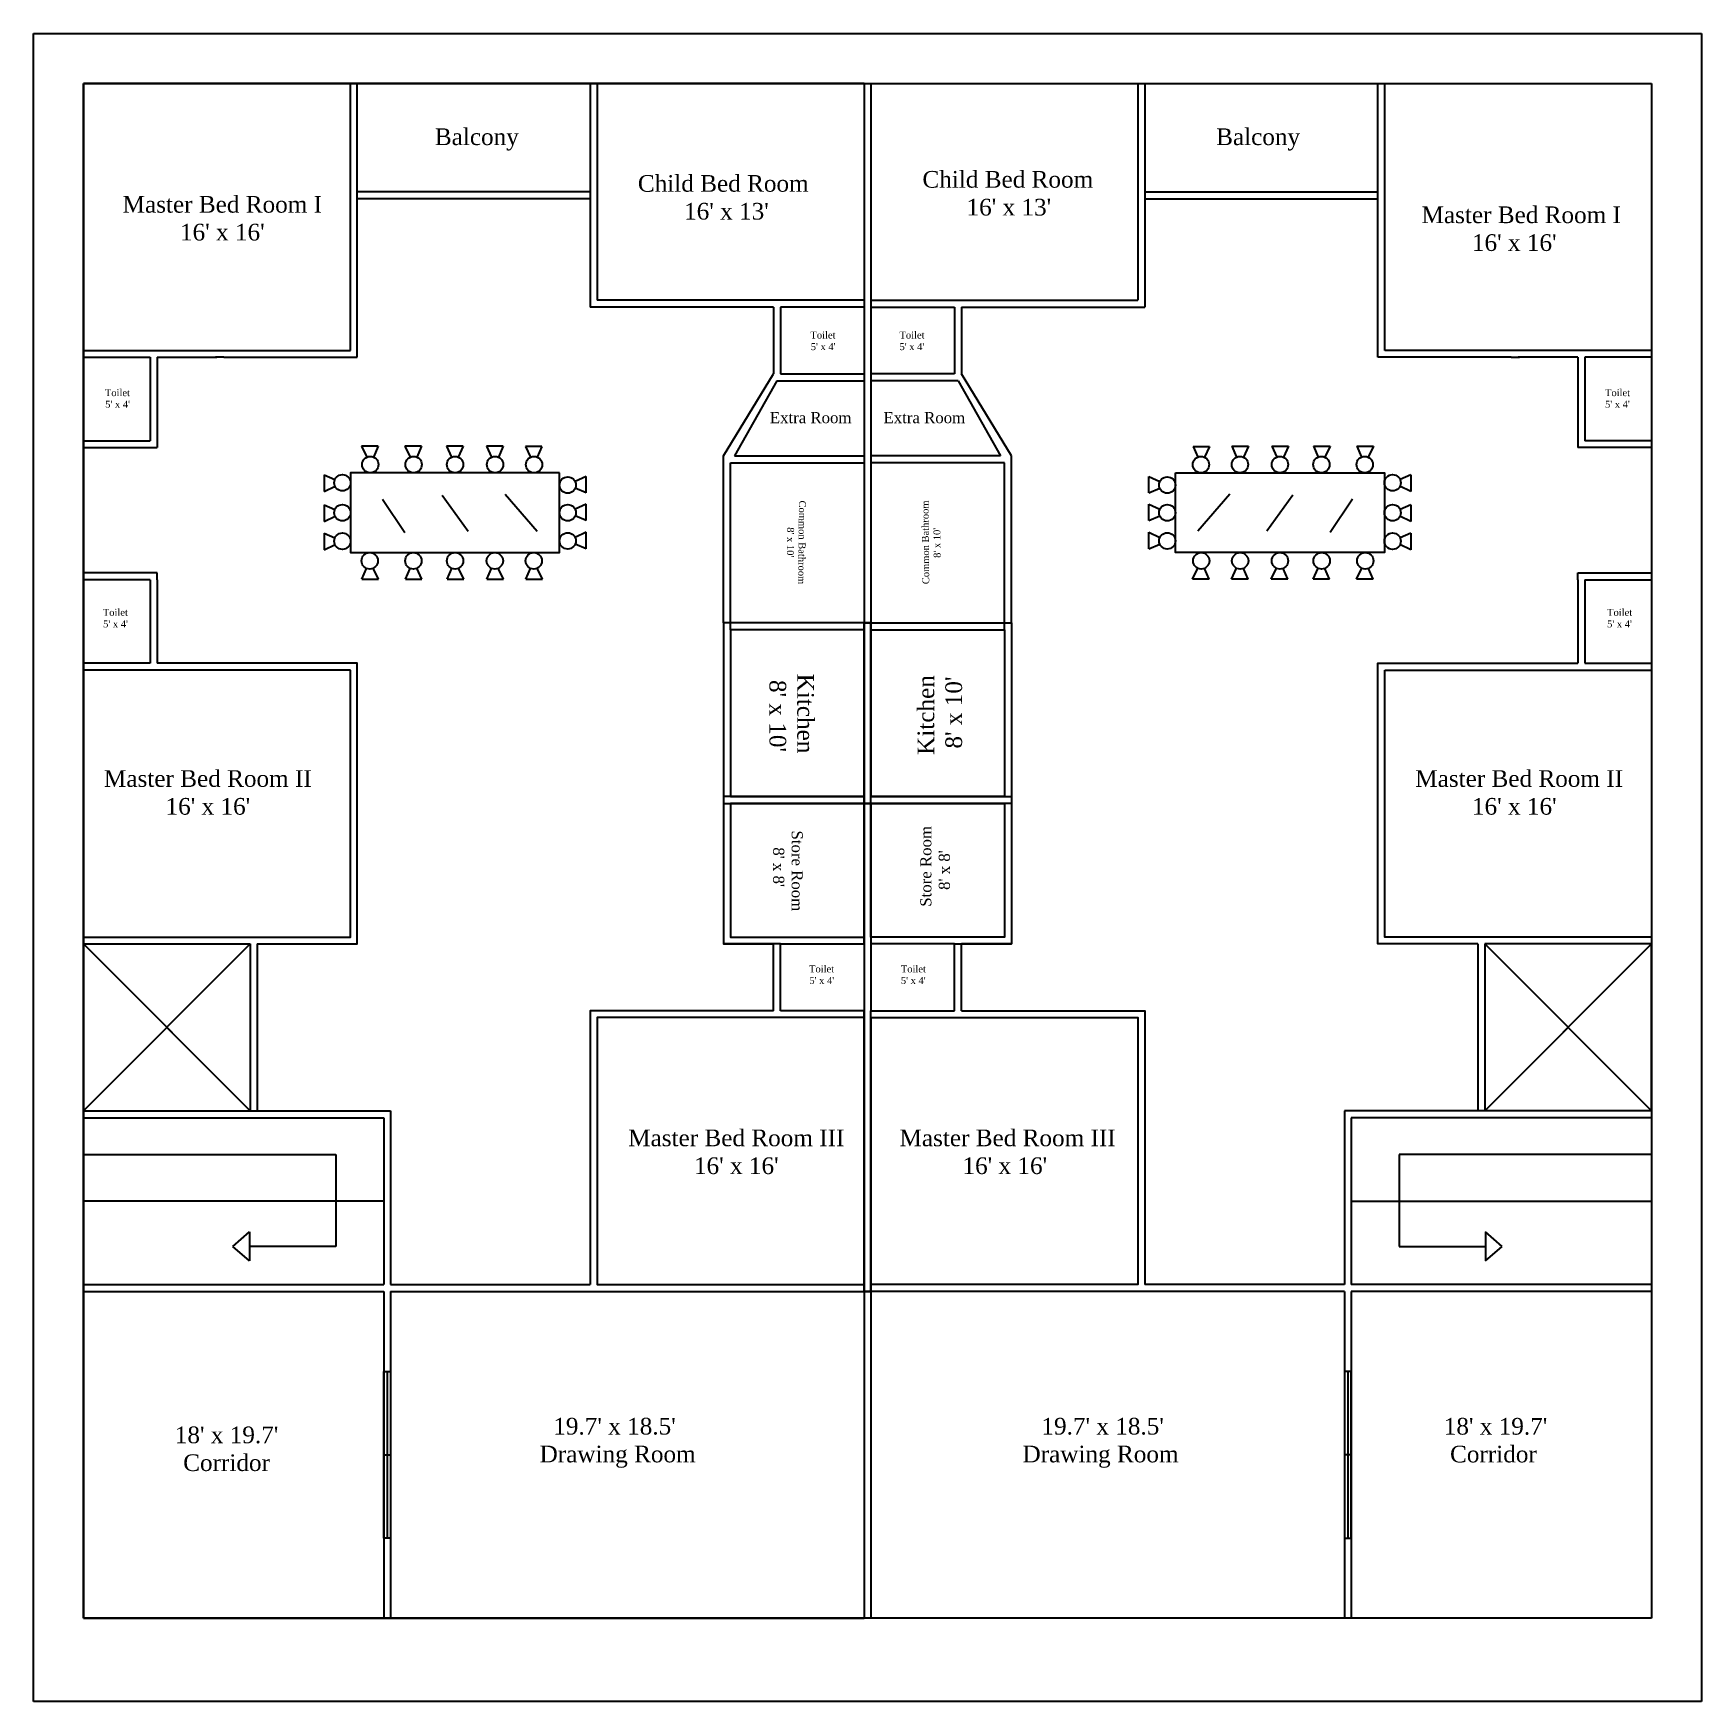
# Model space of a CAD drawing. Header units: inches. Extents: x -79350 to 491628, y -93215 to 155882.
# Drawn here: x 4606 to 5806, y 2900 to 4100 of the extents above; entities that cross this region are included whole.
import ezdxf

# ---------------------------------------------------------------- set-up
doc = ezdxf.new("R2010")
doc.units = ezdxf.units.IN
doc.header["$MEASUREMENT"] = 0
doc.layers.get('0').update_dxf_attribs({"lineweight": 30})
doc.styles.get("Standard").update_dxf_attribs({"font": 'times.ttf', "height": 12})

msp = doc.modelspace()

# ---------------------------------------------------------------- texts
for s, width, heights, insert, char_height, attachment_point in [('Balcony', 90.6812, [0], (4955.02, 4031.36), 12, 3), ('Balcony', 90.6812, [0], (5456.57, 4031.36), 12, 1), ("\\pxqc;Child Bed Room^J 16' x 13'", 152.1194, [46.88], (5178.12, 3997.79), 12, 3), ("Child Bed Room^J       16' x 13'", 152.1194, [46.88], (5245.3, 4000.72), 12, 1), ("\\pxqc;Master Bed Room I^J16' x 16'", 211.1899, [64.15], (4847.31, 3982.75), 12, 3), ("Master Bed Room I^J        16' x 16'", 160.9656, [60.95], (5604.3, 3975.22), 12, 1), ("Toilet^J5' x 4'", 84, [0], (5182.8, 3885.22), 5, 3), ("Toilet^J5' x 4'", 84, [0], (5228.8, 3885.22), 5, 1), ("Toilet^J5' x 4'", 84, [0], (4675.3, 3843.77), 5, 3), ("Toilet^J5' x 4'", 84, [0], (5736.3, 3843.77), 5, 1), ('Extra Room', 99.3556, [0], (5194.28, 3827.31), 8, 3), ('Extra Room', 99.3556, [0], (5217.32, 3827.31), 8, 1), ("Toilet^J5' x 4'", 84, [0], (4673.8, 3685.77), 5, 3), ("Toilet^J5' x 4'", 84, [0], (5737.8, 3685.77), 5, 1), ("\\pxqc;Master Bed Room II\\P16' x 16'", 160.9656, [60.95], (4811.8, 3569.73), 12, 3), ("Master Bed Room II^J         16' x 16'", 160.9656, [60.95], (5599.8, 3569.73), 12, 1), ("Toilet^J5' x 4'", 84, [0], (5181.8, 3429.27), 5, 3), ("Toilet^J5' x 4'", 84, [0], (5229.8, 3429.27), 5, 1), ("\\pxqc;Master Bed Room III^J16' x 16'", 160.9656, [60.95], (5191.9, 3311.23), 12, 3), ("Master Bed Room III^J          16' x 16'", 160.9656, [60.95], (5228.8, 3311.23), 12, 1), ("\\pxqc;18' x 19.7'\\PCorridor", 124.5, [0], (4807.02, 3097.61), 12, 3), ("\\pxqc; 19.7' x 18.5'^J  Drawing Room", 145.5, [0], (5094.3, 3103.85), 12, 3), ("   19.7' x 18.5'^JDrawing Room", 145.5, [0], (5317.3, 3103.85), 12, 1), ("18' x 19.7'^J Corridor", 124.5, [0], (5620.3, 3103.79), 12, 1)]:
    msp.add_mtext_dynamic_manual_height_columns(s, width=width, gutter_width=60, heights=heights, dxfattribs=dict(insert=insert, char_height=char_height, attachment_point=attachment_point))
for s, width, heights, insert, char_height, attachment_point, rotation in [("\\pxqc;Common Bathroom^J8' x 10'", 158.4503, [41.12], (5160.53, 3654.33), 5, 3, 269.48247), ("Common Bathroom^J          8' x 10'", 158.4503, [41.12], (5245.22, 3703.48), 5, 1, 90.51753), ("Kitchen^J 8' x 10'", 67, [0], (5135.08, 3639.17), 12, 7, 270), ("Kitchen^J 8' x 10'", 67, [0], (5241.8, 3580.72), 12, 1, 90), ("Store Room^J    8' x 8'", 115.1203, [38.69], (5243.75, 3471.51), 8, 1, 90), ("Store Room^J    8' x 8'", 115.1203, [38.69], (5137.8, 3526.34), 8, 7, 270)]:
    msp.add_mtext_dynamic_manual_height_columns(s, width=width, gutter_width=60, heights=heights, dxfattribs=dict(insert=insert, char_height=char_height, attachment_point=attachment_point, rotation=rotation))

# ---------------------------------------------------------------- linework, layer by layer
for p, q in [((4605.8, 4099.72), (5805.8, 4099.72)), ((4605.8, 2899.72), (4605.8, 4099.72)), ((5805.8, 4099.72), (5805.8, 2899.72)), ((4641.8, 4063.72), (5769.8, 4063.72)), ((4641.8, 2959.72), (4641.8, 4063.72)), ((5203.3, 4063.72), (4641.8, 4063.72)), ((4641.8, 4063.72), (4641.8, 2959.72)), ((4641.8, 4063.72), (4641.8, 3871.72)), ((4833.8, 3871.72), (4833.8, 4063.72)), ((4838.8, 3866.72), (4838.8, 4063.72)), ((5006.3, 4063.72), (5006.3, 3902.72)), ((5011.3, 4063.72), (5011.3, 3907.72)), ((5203.3, 4063.72), (5203.3, 2959.72)), ((5203.3, 4063.72), (5203.3, 3550.72)), ((5208.3, 4063.72), (5208.3, 3550.72)), ((5400.3, 4063.72), (5400.3, 3907.72)), ((5405.3, 4063.72), (5405.3, 3902.72)), ((5572.8, 3866.72), (5572.8, 4063.72)), ((5577.8, 3871.72), (5577.8, 4063.72)), ((5769.8, 4063.72), (5769.8, 2959.72)), ((5769.8, 4063.72), (5769.8, 3871.72)), ((5006.3, 3985.72), (4838.8, 3985.72)), ((5405.3, 3985.72), (5572.8, 3985.72)), ((5006.3, 3980.72), (4838.8, 3980.72)), ((5405.3, 3980.72), (5572.8, 3980.72)), ((5138.3, 3902.72), (5006.3, 3902.72)), ((5203.3, 3907.72), (5011.3, 3907.72)), ((5138.3, 3902.72), (5138.3, 3854.72)), ((5138.3, 3902.72), (5138.3, 3854.72)), ((5203.3, 3902.72), (5143.3, 3902.72)), ((5143.3, 3902.72), (5143.3, 3854.72)), ((5208.3, 3907.72), (5400.3, 3907.72)), ((5208.3, 3902.72), (5268.3, 3902.72)), ((5268.3, 3902.72), (5268.3, 3854.72)), ((5273.3, 3902.72), (5405.3, 3902.72)), ((5273.3, 3902.72), (5273.3, 3854.72)), ((5273.3, 3902.72), (5273.3, 3854.72)), ((4641.8, 3871.72), (4833.8, 3871.72)), ((4641.8, 3866.72), (4689.8, 3866.72)), ((4689.8, 3866.72), (4689.8, 3806.72)), ((4694.8, 3866.72), (4694.8, 3801.72)), ((4694.8, 3866.72), (4737.8, 3866.72)), ((4742.8, 3866.72), (4736.8, 3866.72)), ((4742.8, 3866.72), (4838.8, 3866.72)), ((5668.8, 3866.72), (5572.8, 3866.72)), ((5769.8, 3871.72), (5577.8, 3871.72)), ((5668.8, 3866.72), (5674.8, 3866.72)), ((5716.8, 3866.72), (5673.8, 3866.72)), ((5716.8, 3866.72), (5716.8, 3801.72)), ((5721.8, 3866.72), (5721.8, 3806.72)), ((5769.8, 3866.72), (5721.8, 3866.72)), ((5102.3, 3795.72), (5138.3, 3854.72)), ((5143.3, 3854.72), (5203.3, 3854.72)), ((5268.3, 3854.72), (5208.3, 3854.72)), ((5309.3, 3795.72), (5273.3, 3854.72)), ((5140.49, 3849.72), (5110.11, 3795.72)), ((5140.49, 3849.72), (5203.3, 3849.72)), ((5271.11, 3849.72), (5208.3, 3849.72)), ((5271.11, 3849.72), (5301.49, 3795.72)), ((4641.8, 3806.72), (4689.8, 3806.72)), ((5769.8, 3806.72), (5721.8, 3806.72)), ((4641.8, 3801.72), (4694.8, 3801.72)), ((4853.85, 3802.73), (4841.92, 3802.73)), ((4841.92, 3802.73), (4845.63, 3794.87)), ((4853.85, 3802.73), (4850.48, 3794.95)), ((4885.01, 3802.73), (4873.09, 3802.73)), ((4873.09, 3802.73), (4876.8, 3794.87)), ((4885.01, 3802.73), (4881.65, 3794.95)), ((4914.84, 3802.73), (4902.91, 3802.73)), ((4902.91, 3802.73), (4906.63, 3794.87)), ((4914.84, 3802.73), (4911.48, 3794.95)), ((4943.63, 3802.73), (4931.71, 3802.73)), ((4931.71, 3802.73), (4935.42, 3794.87)), ((4943.63, 3802.73), (4940.27, 3794.95)), ((4971.63, 3802.67), (4959.71, 3802.67)), ((4959.71, 3802.67), (4963.42, 3794.81)), ((4971.63, 3802.67), (4968.27, 3794.89)), ((5102.3, 3675.72), (5102.3, 3795.72)), ((5110.11, 3795.72), (5203.3, 3795.72)), ((5301.49, 3795.72), (5208.3, 3795.72)), ((5309.3, 3675.72), (5309.3, 3795.72)), ((5439.96, 3802.67), (5451.89, 3802.67)), ((5439.96, 3802.67), (5443.33, 3794.89)), ((5451.89, 3802.67), (5448.18, 3794.81)), ((5467.96, 3802.73), (5479.89, 3802.73)), ((5467.96, 3802.73), (5471.33, 3794.95)), ((5479.89, 3802.73), (5476.18, 3794.87)), ((5496.75, 3802.73), (5508.68, 3802.73)), ((5496.75, 3802.73), (5500.12, 3794.95)), ((5508.68, 3802.73), (5504.97, 3794.87)), ((5526.58, 3802.73), (5538.51, 3802.73)), ((5526.58, 3802.73), (5529.95, 3794.95)), ((5538.51, 3802.73), (5534.8, 3794.87)), ((5557.75, 3802.73), (5569.68, 3802.73)), ((5557.75, 3802.73), (5561.12, 3794.95)), ((5569.68, 3802.73), (5565.97, 3794.87)), ((5769.8, 3801.72), (5716.8, 3801.72)), ((4814.94, 3782.16), (4814.94, 3770.23)), ((4814.94, 3782.16), (4822.71, 3778.79)), ((5003.34, 3781.04), (4995.48, 3777.33)), ((5003.34, 3769.11), (5003.34, 3781.04)), ((5107.3, 3790.72), (5203.3, 3790.72)), ((5107.3, 3670.72), (5107.3, 3790.72)), ((5304.3, 3790.72), (5208.3, 3790.72)), ((5304.3, 3670.72), (5304.3, 3790.72)), ((5408.26, 3769.11), (5408.26, 3781.04)), ((5408.26, 3781.04), (5416.11, 3777.33)), ((5596.66, 3782.16), (5588.88, 3778.79)), ((5596.66, 3782.16), (5596.66, 3770.23)), ((4814.94, 3770.23), (4822.79, 3773.94)), ((4945.08, 3768.21), (4968.08, 3741.69)), ((5003.34, 3769.11), (4995.56, 3772.48)), ((5408.26, 3769.11), (5416.03, 3772.48)), ((5466.52, 3768.21), (5443.51, 3741.69)), ((5596.66, 3770.23), (5588.8, 3773.94)), ((4814.94, 3760.63), (4814.94, 3748.71)), ((4814.94, 3760.63), (4822.71, 3757.27)), ((4856.96, 3764.67), (4872.88, 3740.63)), ((4899.78, 3767.5), (4918.54, 3741.69)), ((5003.34, 3761.16), (4995.48, 3757.44)), ((5003.34, 3749.23), (5003.34, 3761.16)), ((5408.26, 3749.23), (5408.26, 3761.16)), ((5408.26, 3761.16), (5416.11, 3757.44)), ((5511.82, 3767.5), (5493.06, 3741.69)), ((5554.64, 3764.67), (5538.71, 3740.63)), ((5596.66, 3760.63), (5588.88, 3757.27)), ((5596.66, 3760.63), (5596.66, 3748.71)), ((4814.94, 3748.71), (4822.79, 3752.42)), ((5003.34, 3749.23), (4995.56, 3752.59)), ((5408.26, 3749.23), (5416.03, 3752.59)), ((5596.66, 3748.71), (5588.8, 3752.42)), ((4814.94, 3740.16), (4814.94, 3728.23)), ((4814.94, 3740.16), (4822.71, 3736.8)), ((5003.34, 3740.89), (4995.48, 3737.18)), ((5003.34, 3728.97), (4995.56, 3732.33)), ((5003.34, 3728.97), (5003.34, 3740.89)), ((5408.26, 3728.97), (5408.26, 3740.89)), ((5408.26, 3740.89), (5416.11, 3737.18)), ((5408.26, 3728.97), (5416.03, 3732.33)), ((5596.66, 3740.16), (5588.88, 3736.8)), ((5596.66, 3740.16), (5596.66, 3728.23)), ((4814.94, 3728.23), (4822.79, 3731.95)), ((5596.66, 3728.23), (5588.8, 3731.95)), ((4689.8, 3711.72), (4641.8, 3711.72)), ((4694.8, 3711.72), (4689.8, 3711.72)), ((4694.8, 3706.72), (4694.8, 3711.72)), ((4842.06, 3707.13), (4845.43, 3714.91)), ((4853.99, 3707.13), (4850.28, 3714.99)), ((4873.41, 3707.13), (4876.78, 3714.91)), ((4885.34, 3707.13), (4881.63, 3714.99)), ((4903.44, 3707.13), (4906.8, 3714.91)), ((4915.36, 3707.13), (4911.65, 3714.99)), ((4932.04, 3707.13), (4935.4, 3714.91)), ((4943.96, 3707.13), (4940.25, 3714.99)), ((4960.05, 3707.13), (4963.42, 3714.91)), ((4971.98, 3707.13), (4968.27, 3714.99)), ((5439.62, 3707.13), (5443.33, 3714.99)), ((5451.55, 3707.13), (5448.18, 3714.91)), ((5467.63, 3707.13), (5471.34, 3714.99)), ((5479.56, 3707.13), (5476.19, 3714.91)), ((5496.23, 3707.13), (5499.94, 3714.99)), ((5508.16, 3707.13), (5504.79, 3714.91)), ((5526.25, 3707.13), (5529.96, 3714.99)), ((5538.18, 3707.13), (5534.81, 3714.91)), ((5557.61, 3707.13), (5561.32, 3714.99)), ((5569.53, 3707.13), (5566.17, 3714.91)), ((5716.8, 3706.72), (5716.8, 3711.72)), ((5716.8, 3711.72), (5721.8, 3711.72)), ((5721.8, 3711.72), (5769.8, 3711.72)), ((4689.8, 3706.72), (4641.8, 3706.72)), ((4689.8, 3706.72), (4689.8, 3646.72)), ((4694.8, 3706.72), (4694.8, 3646.72)), ((4842.06, 3707.13), (4853.99, 3707.13)), ((4873.41, 3707.13), (4885.34, 3707.13)), ((4903.44, 3707.13), (4915.36, 3707.13)), ((4932.04, 3707.13), (4943.96, 3707.13)), ((4960.05, 3707.13), (4971.98, 3707.13)), ((5451.55, 3707.13), (5439.62, 3707.13)), ((5479.56, 3707.13), (5467.63, 3707.13)), ((5508.16, 3707.13), (5496.23, 3707.13)), ((5538.18, 3707.13), (5526.25, 3707.13)), ((5569.53, 3707.13), (5557.61, 3707.13)), ((5716.8, 3706.72), (5716.8, 3646.72)), ((5721.8, 3706.72), (5721.8, 3646.72)), ((5721.8, 3706.72), (5769.8, 3706.72)), ((4689.8, 3646.72), (4641.8, 3646.72)), ((4737.8, 3646.72), (4694.8, 3646.72)), ((5673.8, 3646.72), (5716.8, 3646.72)), ((5721.8, 3646.72), (5769.8, 3646.72)), ((5203.3, 3545.72), (5203.3, 3449.72)), ((5208.3, 3545.72), (5208.3, 3449.72)), ((4641.8, 3449.72), (4766.8, 3449.72)), ((4641.8, 3324.72), (4641.8, 3444.72)), ((4641.8, 3444.72), (4761.8, 3444.72)), ((4761.8, 3444.72), (4641.8, 3324.72)), ((4641.8, 3444.72), (4694.8, 3391.72)), ((4761.8, 3444.72), (4761.8, 3324.72)), ((4766.8, 3444.72), (4766.8, 3324.72)), ((5138.3, 3444.72), (5102.3, 3444.72)), ((5138.3, 3449.72), (5203.3, 3449.72)), ((5138.3, 3396.72), (5138.3, 3444.72)), ((5143.3, 3444.72), (5138.3, 3444.72)), ((5143.3, 3396.72), (5143.3, 3444.72)), ((5143.3, 3444.72), (5203.3, 3444.72)), ((5203.3, 3449.72), (5203.3, 3442.72)), ((5203.3, 3444.72), (5203.3, 3396.72)), ((5273.3, 3449.72), (5208.3, 3449.72)), ((5208.3, 3449.72), (5208.3, 3442.72)), ((5208.3, 3444.72), (5208.3, 3396.72)), ((5268.3, 3444.72), (5208.3, 3444.72)), ((5268.3, 3396.72), (5268.3, 3444.72)), ((5268.3, 3444.72), (5273.3, 3444.72)), ((5273.3, 3396.72), (5273.3, 3444.72)), ((5273.3, 3444.72), (5309.3, 3444.72)), ((5769.8, 3449.72), (5644.8, 3449.72)), ((5644.8, 3444.72), (5644.8, 3324.72)), ((5769.8, 3444.72), (5649.8, 3444.72)), ((5649.8, 3444.72), (5649.8, 3324.72)), ((5649.8, 3444.72), (5769.8, 3324.72)), ((5769.8, 3444.72), (5716.8, 3391.72)), ((5769.8, 3324.72), (5769.8, 3444.72)), ((5138.3, 3396.72), (5136.3, 3396.72)), ((5273.3, 3396.72), (5275.3, 3396.72)), ((4694.8, 3391.72), (4705.55, 3380.97)), ((4701.8, 3384.72), (4761.8, 3324.72)), ((5203.3, 3391.72), (5203.3, 2959.72)), ((5208.3, 3391.72), (5208.3, 2959.72)), ((5709.8, 3384.72), (5649.8, 3324.72)), ((5716.8, 3391.72), (5706.05, 3380.97)), ((4641.8, 3324.72), (4862.8, 3324.72)), ((4862.8, 3324.72), (4862.8, 3199.72)), ((5548.8, 3324.72), (5548.8, 3199.72)), ((5769.8, 3324.72), (5548.8, 3324.72)), ((4641.8, 3319.72), (4857.8, 3319.72)), ((4857.8, 3319.72), (4857.8, 3199.72)), ((5553.8, 3319.72), (5553.8, 3199.72)), ((5769.8, 3319.72), (5553.8, 3319.72)), ((4641.8, 3293.22), (4823.3, 3293.22)), ((4823.3, 3293.22), (4823.3, 3282.72)), ((5769.8, 3293.22), (5588.3, 3293.22)), ((5588.3, 3293.22), (5588.3, 3282.72)), ((4823.3, 3282.72), (4823.3, 3227.22)), ((5588.3, 3282.72), (5588.3, 3227.22)), ((4857.8, 3259.72), (4641.8, 3259.72)), ((5553.8, 3259.72), (5769.8, 3259.72)), ((4749.3, 3227.22), (4761.3, 3237.72)), ((4761.3, 3237.72), (4761.3, 3216.72)), ((5662.3, 3227.22), (5650.3, 3237.72)), ((5650.3, 3237.72), (5650.3, 3216.72)), ((4761.3, 3216.72), (4749.3, 3227.22)), ((4823.3, 3227.22), (4761.3, 3227.22)), ((5588.3, 3227.22), (5650.3, 3227.22)), ((5650.3, 3216.72), (5662.3, 3227.22)), ((4641.8, 3199.72), (4857.8, 3199.72)), ((4641.8, 3194.72), (4857.8, 3194.72)), ((4857.8, 3194.72), (4857.8, 2959.72)), ((4862.8, 3199.72), (5006.3, 3199.72)), ((4862.8, 3194.72), (5203.3, 3194.72)), ((4862.8, 3194.72), (4862.8, 2959.72)), ((5011.3, 3199.72), (5203.3, 3199.72)), ((5400.3, 3199.72), (5208.3, 3199.72)), ((5548.8, 3194.72), (5208.3, 3194.72)), ((5548.8, 3199.72), (5405.3, 3199.72)), ((5548.8, 3194.72), (5548.8, 2959.72)), ((5769.8, 3199.72), (5553.8, 3199.72)), ((5769.8, 3194.72), (5553.8, 3194.72)), ((5553.8, 3194.72), (5553.8, 2959.72)), ((5769.8, 2959.72), (4641.8, 2959.72)), ((4641.8, 2959.72), (5203.3, 2959.72)), ((5805.8, 2899.72), (4605.8, 2899.72))]:
    msp.add_line(p, q)
at = {"color": 4}
for p, q in [((4857.8, 3017.22), (4857.8, 3137.22)), ((4857.8, 3137.22), (4862.8, 3137.22)), ((4860.3, 3137.22), (4860.3, 3017.22)), ((4862.8, 3137.22), (4862.8, 3017.22)), ((5548.8, 3137.22), (5548.8, 3017.22)), ((5553.8, 3137.22), (5548.8, 3137.22)), ((5551.3, 3137.22), (5551.3, 3017.22)), ((5553.8, 3017.22), (5553.8, 3137.22)), ((4857.8, 3077.22), (4862.8, 3077.22)), ((5553.8, 3077.22), (5548.8, 3077.22)), ((4862.8, 3017.22), (4857.8, 3017.22)), ((5548.8, 3017.22), (5553.8, 3017.22))]:
    msp.add_line(p, q, dxfattribs=at)
for points in [[(4984.28, 3783.67), (4834, 3783.67), (4834, 3726.19), (4984.28, 3726.19)], [(5427.31, 3783.67), (5577.6, 3783.67), (5577.6, 3726.19), (5427.31, 3726.19)], [(5102.3, 3675.72), (5102.3, 3545.72), (5208.3, 3545.72), (5208.3, 3675.72)], [(5309.3, 3675.72), (5309.3, 3545.72), (5203.3, 3545.72), (5203.3, 3675.72)], [(5107.3, 3670.72), (5107.3, 3550.72), (5203.3, 3550.72), (5203.3, 3670.72)], [(5304.3, 3670.72), (5304.3, 3550.72), (5208.3, 3550.72), (5208.3, 3670.72)], [(4833.8, 3641.72), (4641.8, 3641.72), (4641.8, 3449.72), (4833.8, 3449.72)], [(5577.8, 3641.72), (5769.8, 3641.72), (5769.8, 3449.72), (5577.8, 3449.72)], [(5203.3, 3545.72), (5107.3, 3545.72), (5107.3, 3449.72), (5203.3, 3449.72)], [(5208.3, 3545.72), (5304.3, 3545.72), (5304.3, 3449.72), (5208.3, 3449.72)], [(5203.3, 3391.72), (5011.3, 3391.72), (5011.3, 3199.72), (5203.3, 3199.72)], [(5208.3, 3391.72), (5400.3, 3391.72), (5400.3, 3199.72), (5208.3, 3199.72)]]:
    msp.add_lwpolyline(points, close=True)
for points in [[(4689.8, 3646.72), (4641.8, 3646.72)], [(4766.8, 3444.72), (4838.8, 3444.72), (4838.8, 3646.72), (4694.8, 3646.72)], [(5644.8, 3444.72), (5572.8, 3444.72), (5572.8, 3646.72), (5716.8, 3646.72)], [(5721.8, 3646.72), (5769.8, 3646.72)], [(5203.3, 3550.72), (5102.3, 3550.72), (5102.3, 3444.72), (5138.3, 3444.72)], [(5203.3, 3444.72), (5203.3, 3550.72)], [(5208.3, 3550.72), (5309.3, 3550.72), (5309.3, 3444.72), (5273.3, 3444.72)], [(4641.8, 3444.72), (4761.8, 3444.72)], [(5143.3, 3444.72), (5203.3, 3444.72)], [(5268.3, 3444.72), (5208.3, 3444.72)], [(5769.8, 3444.72), (5649.8, 3444.72)], [(5138.3, 3396.72), (5006.3, 3396.72), (5006.3, 3199.72)], [(5006.3, 3194.72), (5208.3, 3194.72), (5208.3, 3396.72)], [(5203.3, 3396.72), (5143.3, 3396.72)], [(5405.3, 3194.72), (5203.3, 3194.72), (5203.3, 3396.72)], [(5208.3, 3396.72), (5268.3, 3396.72)], [(5273.3, 3396.72), (5405.3, 3396.72), (5405.3, 3199.72)]]:
    msp.add_lwpolyline(points)
for centre in [(4848.14, 3789.56), (4879.31, 3789.56), (4909.14, 3789.56), (4937.93, 3789.56), (4965.93, 3789.49), (5445.67, 3789.49), (5473.66, 3789.56), (5502.46, 3789.56), (5532.29, 3789.56), (5563.45, 3789.56), (4828.11, 3776.45), (4990.16, 3774.81), (5421.43, 3774.81), (5583.48, 3776.45), (4828.11, 3754.93), (4990.16, 3754.93), (5421.43, 3754.93), (5583.48, 3754.93), (4828.11, 3734.46), (4990.16, 3734.67), (5421.43, 3734.67), (5583.48, 3734.46), (4847.77, 3720.31), (4879.12, 3720.31), (4909.14, 3720.31), (4937.74, 3720.31), (4965.75, 3720.31), (5445.84, 3720.31), (5473.86, 3720.31), (5502.46, 3720.31), (5532.48, 3720.31), (5563.83, 3720.31)]:
    msp.add_circle(centre, 5.88)

msp.set_redraw_order([(e.dxf.handle, doc.entitydb.next_handle()) for e in msp.query("TEXT MTEXT ATTDEF DIMENSION ARC_DIMENSION")])  # texts and dimensions are drawn at this point

doc.saveas('drawing.dxf')
